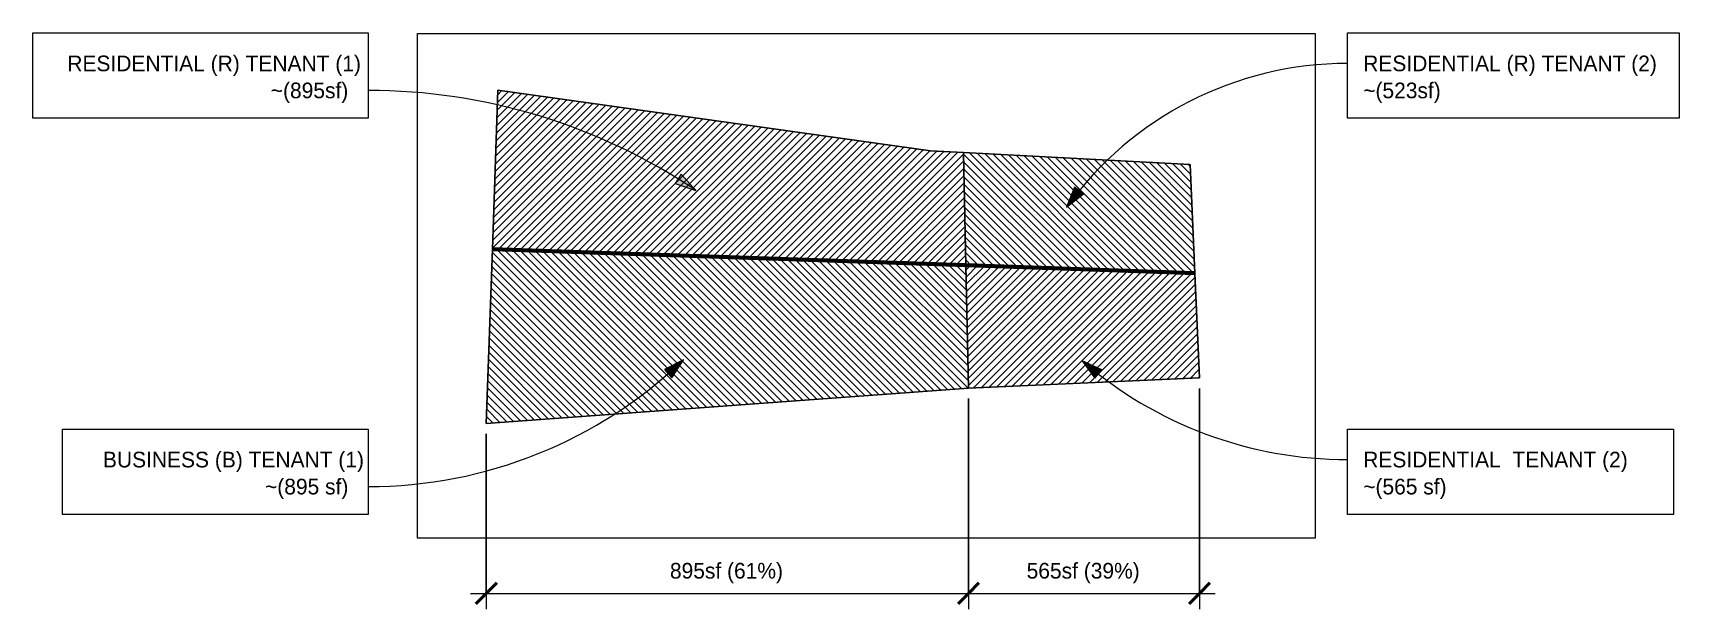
# Model space of a CAD drawing. Header units: inches. Extents: x -356 to 6227, y -17 to 1548.
# Drawn here: x 4338 to 6227, y -17 to 644 of the extents above; entities that cross this region are included whole.
import ezdxf

# ---------------------------------------------------------------- set-up
doc = ezdxf.new("R2010")
doc.units = ezdxf.units.IN
doc.header["$MEASUREMENT"] = 0
doc.linetypes.add('Dash_2_', pattern=[0.25, 0.125, -0.125])
for name, color, linetype, lineweight in [('A-ANNO-DIMS', 211, 'Continuous', 9), ('A-ANNO-DIMS-192', 211, 'Continuous', 9), ('A-DETL-1', 90, 'Continuous', 70), ('A-DETL-GENF-1', 8, 'Continuous', 9), ('A-DETL-WIDE', 214, 'Continuous', 25), ('G-ANNO-REFR', 1, 'Dash_2_', 9), ('G-ANNO-TEXT-1', 145, 'Continuous', 9)]:
    doc.layers.add(name, color=color, linetype=linetype, lineweight=lineweight)
doc.styles.add('Century Gothic_1', font='ufonts.com_century-gothic.ttf', dxfattribs={"height": 18})
doc.dimstyles.new('OD_-__1___Tolerance_2', dxfattribs={"dimscale": 12, "dimtxt": 18.795029, "dimasz": 2, "dimexe": 1.5, "dimexo": 1, "dimgap": 1, "dimtad": 1, "dimdec": 0, "dimzin": 1, "dimdsep": 46, "dimlunit": 4, "dimtxsty": 'Century Gothic_1', "dimblk1": 'OBLIQUE', "dimblk2": 'OBLIQUE', "dimsah": 1, "dimcen": 0.09, "dimdle": 1.5, "dimazin": 0, "dimtfac": 1, "dimtdec": 4, "dimtix": 1, "dimtmove": 0, "dimatfit": 3, "dimfxl": 1, "dimtvp": 1, "dimtfill": 1, "dimfrac": 2, "dimtolj": 1, "dimtzin": 0, "dimarcsym": 2})
picture_1 = doc.add_image_def('image1.jpg', size_in_pixel=(5312, 2988))
pattern_1 = [(135, (4671.8593, 0), (-4.24264, -4.24264), [])]
pattern_2 = [(45, (4671.8593, 0), (-4.24264, 4.24264), [])]

msp = doc.modelspace()

# ---------------------------------------------------------------- texts
at = {"layer": 'G-ANNO-TEXT-1', "char_height": 18, "attachment_point": 1, "style": 'Century Gothic_1'}
for s, insert, width in [('RESIDENTIAL (R) TENANT (1)', (4377.4, 618), 396.324), ('RESIDENTIAL (R) TENANT (2)', (5864.7, 618), 396.324), ('~(895sf)', (4610.9, 587), 113.322), ('~(523sf)', (5864.7, 587), 113.322), ('BUSINESS (B) TENANT (1)', (4418.3, 163.2), 347.238), ('RESIDENTIAL  TENANT (2)', (5864.7, 163.2), 355.722), ('~(895 sf)', (4604.3, 132.2), 121.806), ('~(565 sf)', (5864.7, 132.2), 121.806)]:
    msp.add_mtext(s, dxfattribs=dict(at, insert=insert, width=width))

# ---------------------------------------------------------------- blocks, each defined once
blk = doc.blocks.new('DIMBLOCK3-DIAGRAM - ELEVATION - EXISTING')
at = {"layer": 'A-ANNO-DIMS-192'}
for p, q in [((5411.7, 224.3), (5411.7, -17.4)), ((5411.7, 0.6), (5411.7, 224.3)), ((4858.2, 183.7), (4858.2, -17.4)), ((4858.2, 0.6), (4858.2, 183.7)), ((4840.2, 0.6), (5411.7, 0.6))]:
    blk.add_line(p, q, dxfattribs=at)
at = {"layer": 'A-ANNO-DIMS-192', "lineweight": 50}
for p, q in [((4858.2, 0.6), (4846.2, -11.4)), ((4858.2, 0.6), (4870.2, 12.6)), ((5411.7, 0.6), (5399.7, -11.4)), ((5411.7, 0.6), (5423.7, 12.6))]:
    blk.add_line(p, q, dxfattribs=at)
at = {"layer": 'A-ANNO-DIMS-192', "color": 0, "insert": (5069, 35.6), "char_height": 18, "width": 158.236, "attachment_point": 1, "line_spacing_factor": 0.984502, "style": 'Century Gothic_1', "bg_fill": 3, "box_fill_scale": 1.25, "bg_fill_color": 256, "bg_fill_true_color": 13158600, "bg_fill_transparency": 0}
blk.add_mtext('895sf (61%)', dxfattribs=at)
blk = doc.blocks.new('_Oblique')
at = {"color": 0, "linetype": 'ByBlock', "lineweight": -2}
blk.add_line((-0.5, -0.5), (0.5, 0.5), dxfattribs=at)
blk = doc.blocks.new('DIMBLOCK4-DIAGRAM - ELEVATION - EXISTING')
at = {"layer": 'A-ANNO-DIMS-192'}
for p, q in [((5676.8, 235.9), (5676.8, -17.4)), ((5676.8, 0.6), (5676.8, 235.9)), ((5411.7, 224.3), (5411.7, -17.4)), ((5411.7, 0.6), (5411.7, 224.3)), ((5411.7, 0.6), (5694.8, 0.6))]:
    blk.add_line(p, q, dxfattribs=at)
at = {"layer": 'A-ANNO-DIMS-192', "lineweight": 50}
for p, q in [((5411.7, 0.6), (5399.7, -11.4)), ((5411.7, 0.6), (5423.7, 12.6)), ((5676.8, 0.6), (5664.8, -11.4)), ((5676.8, 0.6), (5688.8, 12.6))]:
    blk.add_line(p, q, dxfattribs=at)
at = {"layer": 'A-ANNO-DIMS-192', "color": 0, "insert": (5478.4, 35.6), "char_height": 18, "width": 158.236, "attachment_point": 1, "line_spacing_factor": 0.984502, "style": 'Century Gothic_1', "bg_fill": 3, "box_fill_scale": 1.25, "bg_fill_color": 256, "bg_fill_true_color": 13158600, "bg_fill_transparency": 0}
blk.add_mtext('565sf (39%)', dxfattribs=at)

# ---------------------------------------------------------------- hatches: boundary and pattern name
at = {"layer": 'A-DETL-GENF-1'}
h = msp.add_hatch(dxfattribs=at)
h.set_pattern_fill('FP_7', color=256, style=0, pattern_type=2)
h.set_pattern_definition(pattern_2)
h.paths.add_polyline_path([(5408.7, 377.3), (5405.9, 506.6), (5368, 508.6), (4871.6, 578.4), (4865.2, 395.6), (5405.9, 377.4)], flags=0)
h = msp.add_hatch(dxfattribs=at)
h.set_pattern_fill('FP_6', color=256, style=0, pattern_type=2)
h.set_pattern_definition(pattern_1)
h.paths.add_polyline_path([(5671.6, 368.4), (5666.1, 493), (5405.9, 506.6), (5408.7, 377.3)], flags=0)
h = msp.add_hatch(dxfattribs=at)
h.set_pattern_fill('FP_6', color=256, style=0, pattern_type=2)
h.set_pattern_definition(pattern_1)
h.paths.add_polyline_path([(4858.2, 195.7), (5411.7, 236.3), (5408.7, 377.3), (4865.2, 395.6)], flags=0)
h = msp.add_hatch(dxfattribs=at)
h.set_pattern_fill('FP_7', color=256, style=0, pattern_type=2)
h.set_pattern_definition(pattern_2)
h.paths.add_polyline_path([(5411.7, 236.3), (5676.8, 247.9), (5671.6, 368.4), (5408.7, 377.3), (5408.9, 368.4)], flags=0)
at = {"layer": 'G-ANNO-TEXT-1'}
for points in [[(5098.7, 463.3), (5082, 481.8), (5075, 471)], [(5524, 444), (5543.7, 459.1), (5533.5, 467)], [(5084.6, 268.9), (5062.6, 257.5), (5071.3, 248)], [(5542.1, 267.7), (5556.6, 247.5), (5564.7, 257.4)]]:
    msp.add_hatch(color=256, dxfattribs=at).paths.add_polyline_path(points, flags=0)

# ---------------------------------------------------------------- linework, layer by layer
at = {"layer": 'A-DETL-1'}
for p, q in [((5408.7, 377.3), (4865.2, 395.6)), ((5671.6, 368.4), (5408.7, 377.3))]:
    msp.add_line(p, q, dxfattribs=at)
at = {"layer": 'A-DETL-WIDE'}
for p, q in [((4871.6, 578.4), (4865.2, 395.6)), ((5368, 508.6), (4871.6, 578.4)), ((5405.9, 506.6), (5368, 508.6)), ((5408.7, 377.3), (5405.9, 506.6)), ((5405.9, 506.6), (5408.7, 377.3)), ((5666.1, 493), (5405.9, 506.6)), ((5671.6, 368.4), (5666.1, 493)), ((4865.2, 395.6), (4858.2, 195.7)), ((4865.2, 395.6), (5408.7, 377.3)), ((5411.7, 236.3), (5408.7, 377.3)), ((5408.7, 377.3), (5411.7, 236.3)), ((5408.7, 377.3), (5671.6, 368.4)), ((5676.8, 247.9), (5671.6, 368.4)), ((5411.7, 236.3), (5676.8, 247.9)), ((4858.2, 195.7), (5411.7, 236.3))]:
    msp.add_line(p, q, dxfattribs=at)
at = {"layer": 'G-ANNO-TEXT-1'}
for p, q in [((5082, 481.8), (5075, 471)), ((5098.7, 463.3), (5082, 481.8)), ((5075, 471), (5098.7, 463.3)), ((5533.5, 467), (5524, 444)), ((5524, 444), (5543.7, 459.1)), ((5543.7, 459.1), (5533.5, 467)), ((5084.6, 268.9), (5062.6, 257.5)), ((5071.3, 248), (5084.6, 268.9)), ((5542.1, 267.7), (5556.6, 247.5)), ((5564.7, 257.4), (5542.1, 267.7)), ((5062.6, 257.5), (5071.3, 248)), ((5556.6, 247.5), (5564.7, 257.4))]:
    msp.add_line(p, q, dxfattribs=at)
at = {"layer": 'G-ANNO-TEXT-1', "flags": 128}
for points in [[(4337.9, 644), (4722.6, 644), (4722.6, 546), (4337.9, 546)], [(5846.7, 644), (6227.2, 644), (6227.2, 546), (5846.7, 546)], [(4371.8, 189.2), (4722.6, 189.2), (4722.6, 91.2), (4371.8, 91.2)], [(5846.7, 189.2), (6220.9, 189.2), (6220.9, 91.2), (5846.7, 91.2)]]:
    msp.add_lwpolyline(points, close=True, dxfattribs=at)
at = {"layer": 'G-ANNO-TEXT-1'}
for centre, radius, start, end in [((5846.7, 210.9), 398.1, 90, 144.1625), ((4722.6, -95.8), 673.8, 56.0786, 90), ((4722.6, 645.8), 522.6, 270, 313.8501), ((5846.7, 620), 465.8, 229.1518, 270)]:
    msp.add_arc(centre, radius, start, end, dxfattribs=at)

msp.set_redraw_order([(e.dxf.handle, doc.entitydb.next_handle()) for e in msp.query("TEXT MTEXT ATTDEF DIMENSION ARC_DIMENSION")])  # texts and dimensions are drawn at this point

# ---------------------------------------------------------------- pictures from other files: only their frames are drawn
at = {"layer": 'G-ANNO-REFR'}
image = msp.add_image(picture_1, insert=(4779.3, 63.8), size_in_units=(1030.3, 579.6), dxfattribs=at)
image.dxf.flags = 7

# ---------------------------------------------------------------- next in the draw order: dimensions: what is measured, and where the dimension line sits
at = {"layer": 'A-ANNO-DIMS'}
dim = msp.add_linear_dim(base=(5411.7, 0.6), p1=(4858.2, 195.7), p2=(5411.7, 236.3), text='895sf (61%)', dimstyle='OD_-__1___Tolerance_2', override={"dimpost": '<>', "dimfxl": 555}, dxfattribs=at)
dim.commit()
dim.dimension.update_dxf_attribs({"geometry": 'DIMBLOCK3-DIAGRAM - ELEVATION - EXISTING', "text_midpoint": (5135, 24.6)})

# ---------------------------------------------------------------- next in the draw order: dimensions: what is measured, and where the dimension line sits
dim = msp.add_linear_dim(base=(5676.8, 0.6), p1=(5411.7, 236.3), p2=(5676.8, 247.9), text='565sf (39%)', dimstyle='OD_-__1___Tolerance_2', override={"dimpost": '<>', "dimfxl": 265.364113}, dxfattribs=at)
dim.commit()
dim.dimension.update_dxf_attribs({"geometry": 'DIMBLOCK4-DIAGRAM - ELEVATION - EXISTING', "text_midpoint": (5544.3, 24.6)})

doc.saveas('drawing.dxf')
